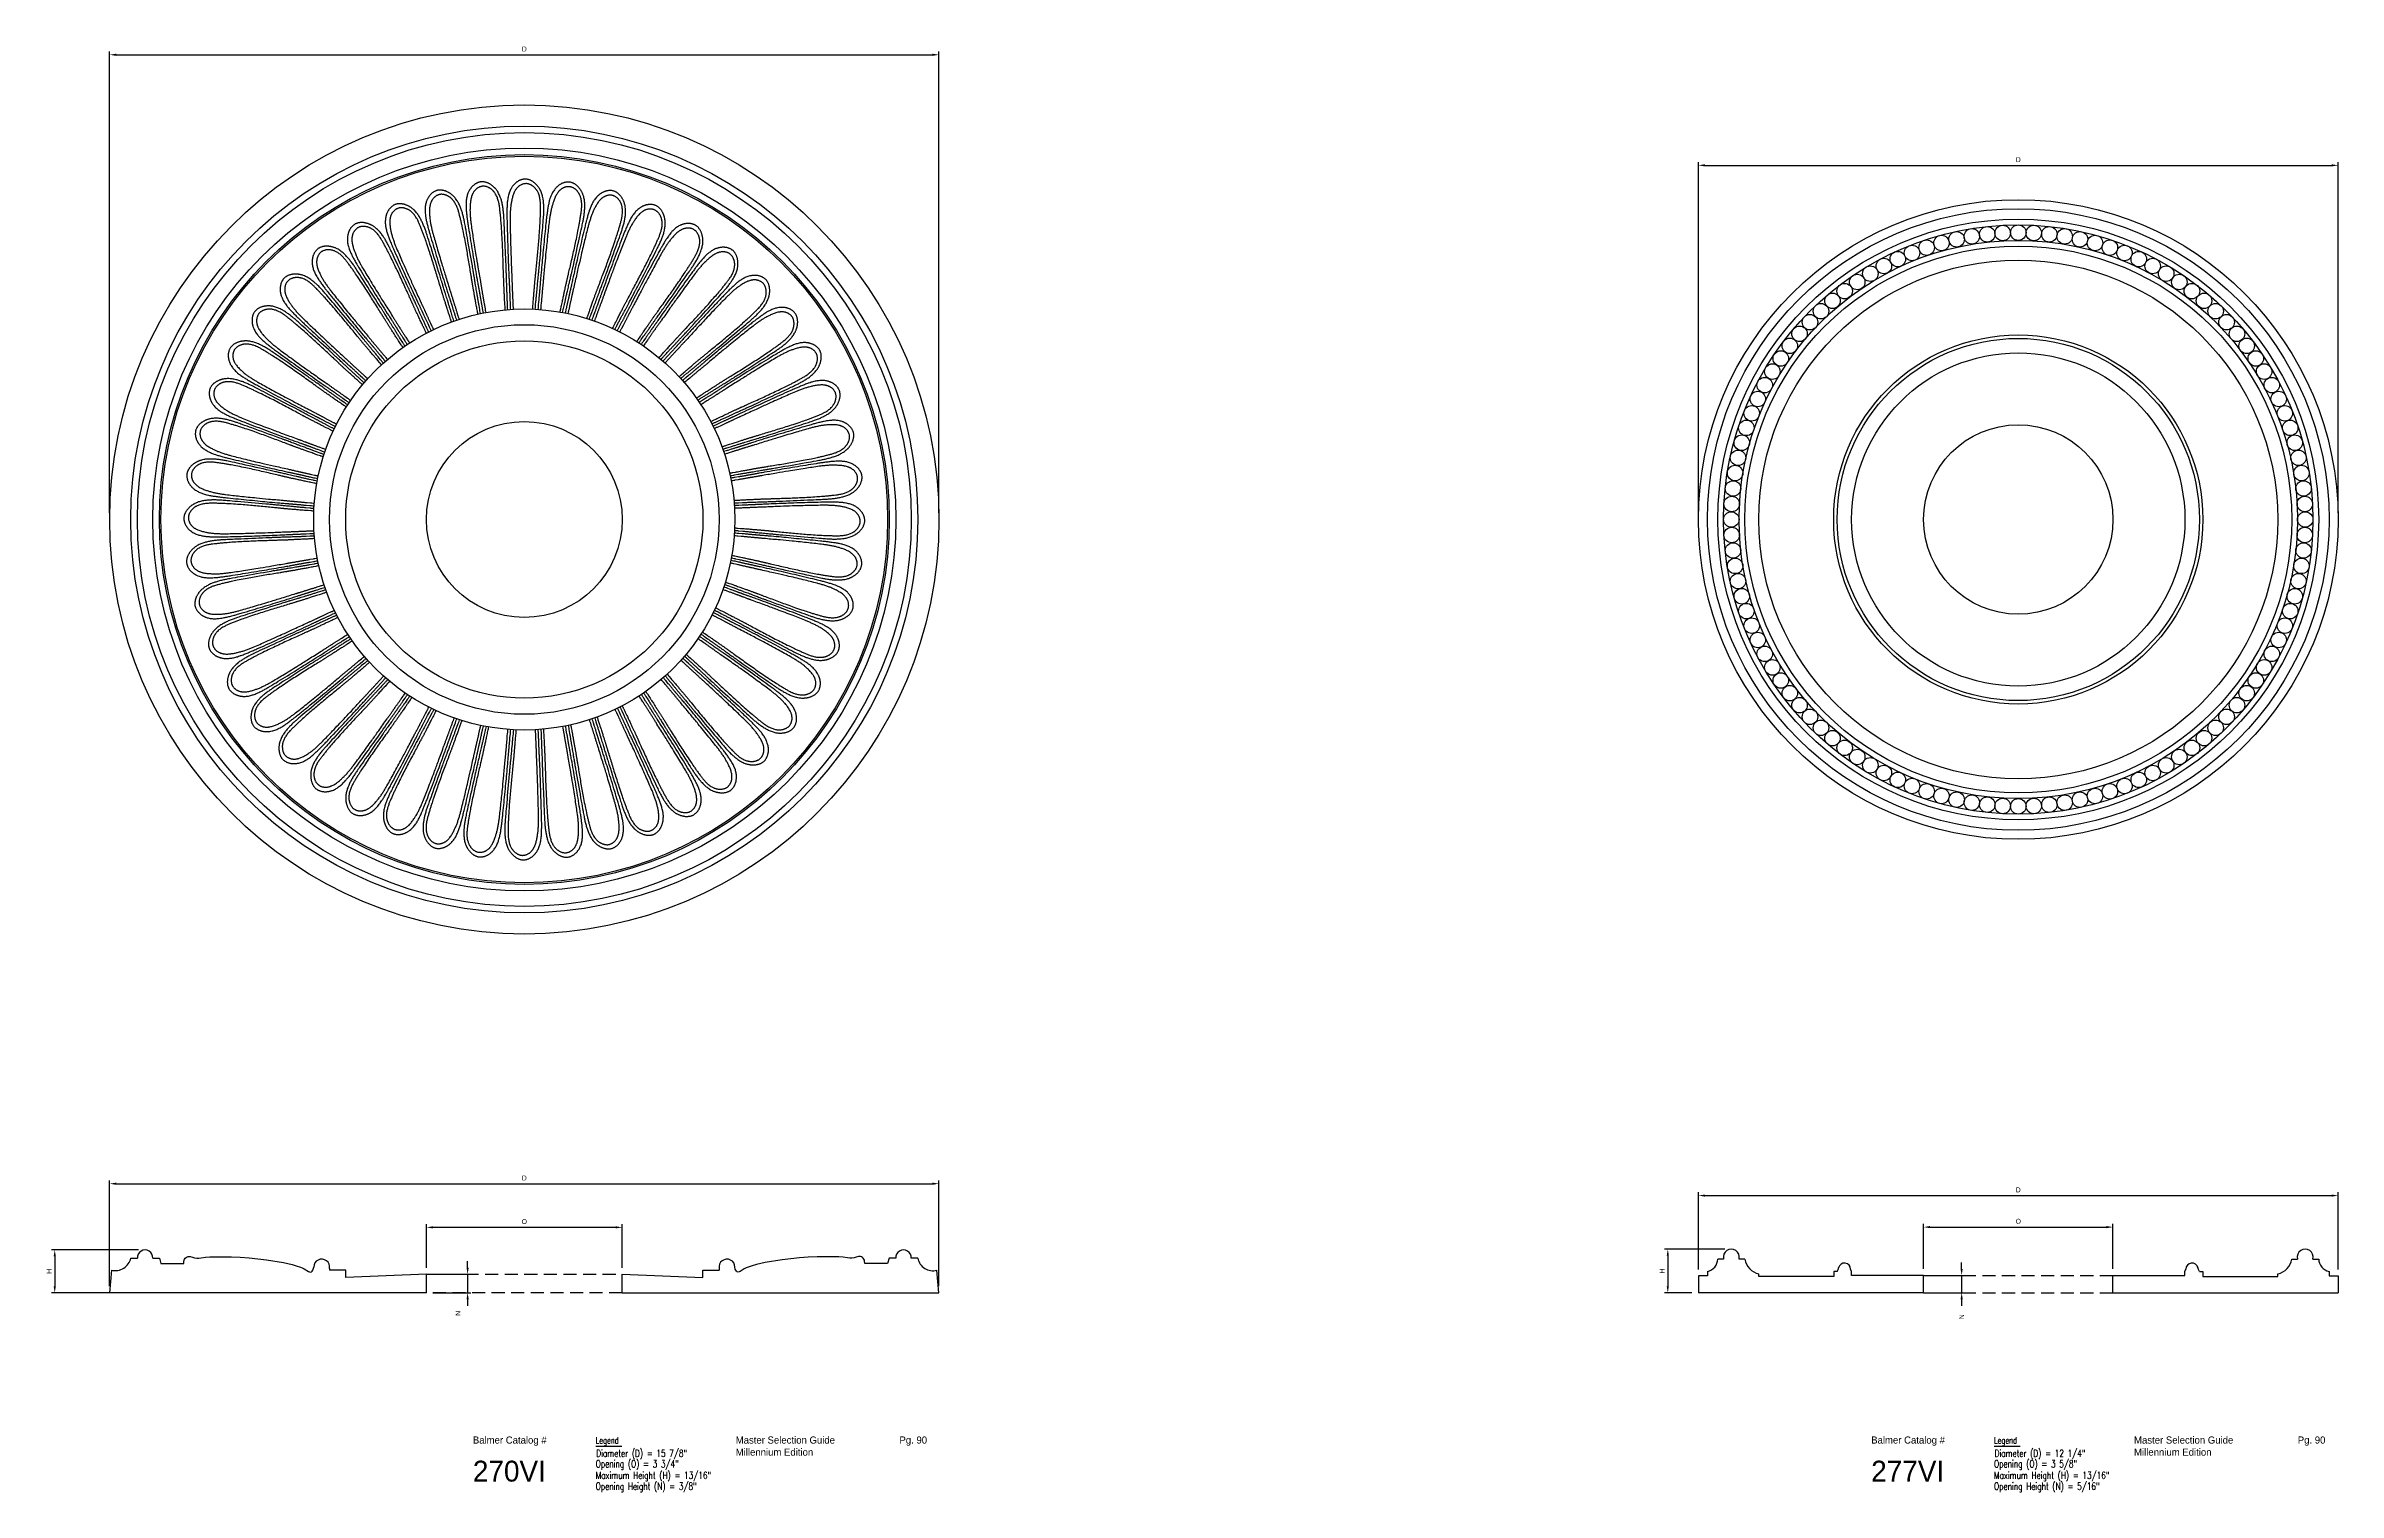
# Model space of a CAD drawing. Header units: millimetres. Extents: x 96 to 279, y 61 to 183.
# Drawn here: x 133.56 to 177.44, y 60.9 to 88.59 of the extents above; entities that cross this region are included whole.
import ezdxf

# ---------------------------------------------------------------- set-up
doc = ezdxf.new("R2010")
doc.units = ezdxf.units.MM
doc.linetypes.add('HIDDEN', pattern=[0.375, 0.25, -0.125])
doc.layers.add('DIMENSIONS', color=4, linetype='Continuous')
doc.layers.add('PART', color=7, linetype='Continuous')
doc.styles.add('GENERLNARROW', font='ROMANS.shx', dxfattribs={"width": 0.75, "height": 0.068359})
doc.styles.add('ROMANS', font='TXT')
doc.styles.get("Standard").update_dxf_attribs({"font": 'arial.ttf'})
doc.dimstyles.new('BALMER1', dxfattribs={"dimscale": 0, "dimtxt": 0.09375, "dimasz": 0.125, "dimexe": 0.0625, "dimexo": 0.125, "dimgap": 0.0625, "dimtad": 1, "dimdec": 4, "dimlfac": -1, "dimzin": 3, "dimdsep": 46, "dimlunit": 4, "dimtxsty": 'Standard', "dimcen": 0.0625, "dimdle": 0.0625, "dimclrd": 256, "dimclre": 256, "dimclrt": 256, "dimadec": 0, "dimazin": 0, "dimtfac": 0.75, "dimtdec": 4, "dimtix": 1, "dimtmove": 2, "dimatfit": 3, "dimfxl": 1, "dimtolj": 1, "dimtzin": 3, "dimarcsym": 0})

msp = doc.modelspace()

# ---------------------------------------------------------------- blocks, each defined once
blk = doc.blocks.new('BALMERLEGEND')
at = {"layer": 'DIMENSIONS', "color": 7}
blk.add_line((2.375, 1.034), (2.876, 1.034), dxfattribs=at)
at = {"layer": 'DIMENSIONS', "color": 7, "style": 'ROMANS'}
for s, p in [('Balmer Catalog #', (0.023, 1.086)), ('Master Selection Guide', (5.055, 1.086)), ('Millennium Edition', (5.055, 0.855))]:
    blk.add_text(s, height=0.1367, dxfattribs=at).set_placement(p)
at = {"layer": 'DIMENSIONS', "color": 7, "style": 'GENERLNARROW', "width": 0.75}
blk.add_text('Legend', height=0.125, dxfattribs=at).set_placement((2.375, 1.085))
for tag, p in [('DIMENSION1', (2.386, 0.833)), ('DIMENSION2', (2.375, 0.63)), ('DIMENSION3', (2.375, 0.41)), ('EXTRA', (2.375, 0.202)), ('EXTRA', (2.375, -0.006))]:
    blk.add_attdef(tag, p, '', height=0.137, dxfattribs=at)
at = {"layer": 'DIMENSIONS', "color": 7, "style": 'ROMANS'}
for tag, p, height in [('PAGE#', (8.19, 1.086), 0.137), ('CATALOG#', (0.023, 0.359), 0.4)]:
    blk.add_attdef(tag, p, '', height=height, dxfattribs=at)
blk = doc.blocks.new('*D160')
at = {"layer": 'Defpoints', "color": 0, "transparency": 16777216}
for p in [(150.658, 66.806), (134.783, 64.718), (150.658, 64.718)]:
    blk.add_point(p, dxfattribs=at)
at = {"layer": 'DIMENSIONS', "lineweight": -2, "transparency": 16777216}
for p, q in [((134.783, 64.843), (134.783, 66.868)), ((134.908, 66.806), (150.533, 66.806)), ((150.658, 64.843), (150.658, 66.868))]:
    blk.add_line(p, q, dxfattribs=at)
at = {"layer": 'DIMENSIONS', "transparency": 16777216}
for points in [[(134.908, 66.826), (134.908, 66.785), (134.783, 66.806)], [(150.533, 66.826), (150.533, 66.785), (150.658, 66.806)]]:
    blk.add_solid(points, dxfattribs=at)
at = {"layer": 'DIMENSIONS', "transparency": 16777216, "insert": (142.721, 66.915), "char_height": 0.0938, "attachment_point": 5}
blk.add_mtext('\\A1;D', dxfattribs=at)
blk = doc.blocks.new('*D161')
at = {"layer": 'Defpoints', "color": 0, "transparency": 16777216}
for p in [(135.461, 65.539), (133.732, 64.718), (135.461, 64.718)]:
    blk.add_point(p, dxfattribs=at)
at = {"layer": 'DIMENSIONS', "lineweight": -2, "transparency": 16777216}
for p, q in [((135.336, 65.539), (133.67, 65.539)), ((133.732, 65.414), (133.732, 64.843)), ((135.336, 64.718), (133.67, 64.718))]:
    blk.add_line(p, q, dxfattribs=at)
at = {"layer": 'DIMENSIONS', "transparency": 16777216}
for points in [[(133.711, 65.414), (133.753, 65.414), (133.732, 65.539)], [(133.711, 64.843), (133.753, 64.843), (133.732, 64.718)]]:
    blk.add_solid(points, dxfattribs=at)
at = {"layer": 'DIMENSIONS', "transparency": 16777216, "insert": (133.623, 65.128), "char_height": 0.0938, "attachment_point": 5, "rotation": 90}
blk.add_mtext('\\A1;H', dxfattribs=at)
blk = doc.blocks.new('*D162')
at = {"layer": 'Defpoints', "color": 0, "transparency": 16777216}
for p in [(140.846, 65.072), (140.846, 64.718), (141.635, 64.718)]:
    blk.add_point(p, dxfattribs=at)
at = {"layer": 'DIMENSIONS', "lineweight": -2, "transparency": 16777216}
for p, q in [((140.971, 65.072), (141.698, 65.072)), ((141.635, 65.197), (141.635, 65.322)), ((141.635, 65.072), (141.635, 64.718)), ((140.971, 64.718), (141.698, 64.718)), ((141.635, 64.593), (141.635, 64.468))]:
    blk.add_line(p, q, dxfattribs=at)
at = {"layer": 'DIMENSIONS', "transparency": 16777216}
for points in [[(141.614, 65.197), (141.656, 65.197), (141.635, 65.072)], [(141.614, 64.593), (141.656, 64.593), (141.635, 64.718)]]:
    blk.add_solid(points, dxfattribs=at)
at = {"layer": 'DIMENSIONS', "transparency": 16777216, "insert": (141.451, 64.325), "char_height": 0.0938, "attachment_point": 5, "rotation": 90}
blk.add_mtext('\\A1;N', dxfattribs=at)
blk = doc.blocks.new('*D163')
at = {"layer": 'Defpoints', "color": 0, "transparency": 16777216}
for p in [(140.846, 65.97), (140.846, 65.072), (144.596, 65.072)]:
    blk.add_point(p, dxfattribs=at)
at = {"layer": 'DIMENSIONS', "lineweight": -2, "transparency": 16777216}
for p, q in [((140.846, 65.197), (140.846, 66.033)), ((144.471, 65.97), (140.971, 65.97)), ((144.596, 65.197), (144.596, 66.033))]:
    blk.add_line(p, q, dxfattribs=at)
at = {"layer": 'DIMENSIONS', "transparency": 16777216}
for points in [[(140.971, 65.991), (140.971, 65.95), (140.846, 65.97)], [(144.471, 65.991), (144.471, 65.95), (144.596, 65.97)]]:
    blk.add_solid(points, dxfattribs=at)
at = {"layer": 'DIMENSIONS', "transparency": 16777216, "insert": (142.721, 66.081), "char_height": 0.0938, "attachment_point": 5}
blk.add_mtext('\\A1;O', dxfattribs=at)
blk = doc.blocks.new('*D164')
at = {"layer": 'Defpoints', "color": 0, "transparency": 16777216}
for p in [(150.658, 88.421), (134.783, 79.523), (150.658, 79.523)]:
    blk.add_point(p, dxfattribs=at)
at = {"layer": 'DIMENSIONS', "lineweight": -2, "transparency": 16777216}
for p, q in [((134.783, 79.648), (134.783, 88.484)), ((134.908, 88.421), (150.533, 88.421)), ((150.658, 79.648), (150.658, 88.484))]:
    blk.add_line(p, q, dxfattribs=at)
at = {"layer": 'DIMENSIONS', "transparency": 16777216}
for points in [[(134.908, 88.442), (134.908, 88.4), (134.783, 88.421)], [(150.533, 88.442), (150.533, 88.4), (150.658, 88.421)]]:
    blk.add_solid(points, dxfattribs=at)
at = {"layer": 'DIMENSIONS', "transparency": 16777216, "insert": (142.721, 88.531), "char_height": 0.0938, "attachment_point": 5}
blk.add_mtext('\\A1;D', dxfattribs=at)
blk = doc.blocks.new('BALMERREPEAT270VI')
at = {"layer": 'PART', "flags": 128}
for points in [[(-3.964, 0.733, -0.000098), (-4.016, 0.744, -0.000191), (-4.042, 0.75), (-4.116, 0.767, -0.000092), (-4.151, 0.775, -0.000099), (-4.185, 0.783, -0.00009), (-4.219, 0.79, -0.000098), (-4.25, 0.797, -0.000087), (-4.28, 0.804, -0.00008), (-4.312, 0.812, -0.000097), (-4.335, 0.817, -0.000065), (-4.37, 0.825, -0.000172), (-4.423, 0.837, -0.000169), (-4.477, 0.849, -0.000085), (-4.533, 0.862, -0.000118), (-4.573, 0.872, -0.00003), (-4.617, 0.882, 0.000027), (-4.66, 0.892, 0.000023), (-4.674, 0.895, 0.000004), (-4.741, 0.911, 0.000243), (-4.762, 0.915, 0.000093), (-4.817, 0.928, 0.002001), (-4.866, 0.939, 0.000182), (-5.401, 1.057, 0.00051), (-5.591, 1.099, 0.00096), (-5.693, 1.121, 0.010756), (-5.762, 1.134, 0.009688), (-5.84, 1.146, 0.005863), (-5.879, 1.151, 0.006492), (-5.914, 1.154, 0.007699), (-5.948, 1.156, 0.006569), (-5.989, 1.158, 0.011828), (-6.021, 1.158, 0.009117), (-6.064, 1.156, 0.016386), (-6.1, 1.152, 0.015391), (-6.138, 1.146, 0.017749), (-6.179, 1.137, 0.022046), (-6.211, 1.127, 0.00726), (-6.233, 1.119, 0.012158), (-6.246, 1.113, 0.009374), (-6.265, 1.104, 0.01075), (-6.281, 1.096, 0.01146), (-6.298, 1.086, 0.010871), (-6.315, 1.075, 0.011696), (-6.33, 1.064, 0.011095), (-6.346, 1.051, 0.012639), (-6.361, 1.039, 0.011738), (-6.376, 1.025, 0.014059), (-6.389, 1.011, 0.012834), (-6.402, 0.996, 0.015937), (-6.413, 0.981, 0.014402), (-6.424, 0.964, 0.01822), (-6.433, 0.949, 0.016452), (-6.442, 0.931, 0.020697), (-6.448, 0.914, 0.019652), (-6.454, 0.896, 0.022086), (-6.458, 0.878, 0.022102), (-6.46, 0.859, 0.019851), (-6.461, 0.84, 0.02064), (-6.46, 0.822, 0.016463), (-6.458, 0.802, 0.0181), (-6.455, 0.785, 0.014902), (-6.45, 0.765, 0.016302), (-6.445, 0.748, 0.013991), (-6.437, 0.73, 0.015198), (-6.43, 0.713, 0.013168), (-6.421, 0.696, 0.014153), (-6.411, 0.68, 0.012228), (-6.4, 0.664, 0.013127), (-6.389, 0.649, 0.011462), (-6.378, 0.636, 0.010046), (-6.365, 0.621, 0.013076), (-6.355, 0.611, 0.00762), (-6.338, 0.595, 0.024632), (-6.313, 0.575, 0.019415), (-6.278, 0.552, 0.018414), (-6.246, 0.533, 0.018768), (-6.213, 0.518, 0.011731), (-6.174, 0.502, 0.014945), (-6.143, 0.491, 0.008304), (-6.1, 0.479, 0.011351), (-6.069, 0.471, 0.005285), (-6.025, 0.462, 0.007514), (-5.993, 0.456, 0.003174), (-5.955, 0.449, 0.003167), (-5.917, 0.444, 0.003844), (-5.834, 0.432, 0.004763), (-5.766, 0.424, 0.001831), (-5.672, 0.414, 0.000851), (-5.471, 0.393, 0.00053), (-5.055, 0.352, 0.001243), (-4.877, 0.335, 0.000802), (-4.677, 0.317, 0.001671), (-4.58, 0.309, 0.000109), (-4.519, 0.304, 0.000486), (-4.506, 0.303, 0.000095), (-4.487, 0.301, -0.000292), (-4.468, 0.3, -0.000195), (-4.44, 0.297, -0.000337), (-4.424, 0.296, -0.000275), (-4.411, 0.295, -0.000251), (-4.397, 0.294, -0.000205), (-4.381, 0.292, -0.000216), (-4.366, 0.291, -0.000211), (-4.348, 0.289, -0.000199), (-4.328, 0.288, -0.00018), (-4.307, 0.286, -0.000175), (-4.285, 0.284, -0.000151), (-4.259, 0.281, -0.000151), (-4.233, 0.279, -0.000127), (-4.203, 0.276, -0.000129), (-4.173, 0.274), (-4.104, 0.267, -0.000199), (-4.076, 0.265, -0.000107), (-4.023, 0.26)], [(-3.973, 0.686, -0.000113), (-4.009, 0.693, -0.000219), (-4.028, 0.697, 0), (-4.08, 0.708, -0.000065), (-4.08, 0.708, -0.000293), (-4.12, 0.716, -0.000215), (-4.175, 0.728, -0.000328), (-4.214, 0.736, -0.00029), (-4.259, 0.746, -0.000331), (-4.296, 0.754, -0.000334), (-4.332, 0.762, -0.00037), (-4.365, 0.769, -0.000381), (-4.397, 0.776, -0.000403), (-4.426, 0.782, -0.000427), (-4.454, 0.788, -0.00042), (-4.48, 0.794, -0.000464), (-4.504, 0.799, -0.000409), (-4.528, 0.805, -0.000483), (-4.548, 0.81, -0.000354), (-4.57, 0.815, -0.000441), (-4.588, 0.819, -0.000269), (-4.608, 0.823, -0.0003), (-4.625, 0.828, -0.000513), (-4.659, 0.836, 0.000057), (-4.694, 0.844, 0.000299), (-4.709, 0.847, 0.000038), (-4.828, 0.875, 0.002917), (-5.096, 0.937, 0.002879), (-5.368, 0.996, 0.003339), (-5.522, 1.027, 0.004389), (-5.639, 1.049, 0.002469), (-5.707, 1.061, 0.002445), (-5.775, 1.072, 0.004544), (-5.849, 1.083, 0.005234), (-5.912, 1.092, 0.007495), (-5.943, 1.095, 0.006081), (-5.981, 1.098, 0.013967), (-6.01, 1.099, 0.010054), (-6.051, 1.098, 0.019244), (-6.084, 1.096, 0.017488), (-6.12, 1.091, 0.020768), (-6.157, 1.082, 0.025815), (-6.187, 1.073, 0.008945), (-6.207, 1.065, 0.014488), (-6.219, 1.059, 0.011899), (-6.236, 1.051, 0.013311), (-6.25, 1.042, 0.014962), (-6.264, 1.033, 0.013872), (-6.279, 1.021, 0.015367), (-6.292, 1.01, 0.014328), (-6.306, 0.997, 0.016784), (-6.317, 0.984, 0.015379), (-6.329, 0.97, 0.019046), (-6.339, 0.956, 0.017176), (-6.348, 0.94, 0.021876), (-6.356, 0.925, 0.020263), (-6.363, 0.908, 0.024289), (-6.367, 0.892, 0.024034), (-6.371, 0.874, 0.023199), (-6.372, 0.857, 0.023418), (-6.372, 0.84, 0.019277), (-6.371, 0.821, 0.020754), (-6.368, 0.804, 0.01757), (-6.364, 0.787, 0.018672), (-6.358, 0.77, 0.017125), (-6.352, 0.753, 0.018154), (-6.344, 0.737, 0.017031), (-6.335, 0.722, 0.018354), (-6.325, 0.708, 0.015681), (-6.314, 0.693, 0.017174), (-6.303, 0.681, 0.013224), (-6.291, 0.669, 0.012916), (-6.278, 0.657, 0.013234), (-6.266, 0.648, 0.009571), (-6.25, 0.636, 0.021301), (-6.222, 0.618, 0.018158), (-6.188, 0.6, 0.010462), (-6.153, 0.584, 0.011798), (-6.122, 0.571, 0.005793), (-6.085, 0.558, 0.007189), (-6.055, 0.548, 0.007033), (-6.026, 0.539, 0.005384), (-5.988, 0.528, 0.012079), (-5.924, 0.512, 0.010844), (-5.853, 0.499, 0.005319), (-5.783, 0.487, 0.005696), (-5.717, 0.478, 0.002933), (-5.582, 0.462, 0.002892), (-5.445, 0.447, 0.001276), (-5.125, 0.414, 0.001786), (-4.896, 0.392, 0.0002), (-4.758, 0.38, -0.000931), (-4.62, 0.367, -0.000002), (-4.585, 0.364, -0.000035), (-4.583, 0.364, -0.00003), (-4.562, 0.362, 0.000045), (-4.541, 0.36, 0.000156), (-4.521, 0.358, 0.000111), (-4.492, 0.355, 0.000179), (-4.462, 0.352, 0.000179), (-4.431, 0.35, 0.000056), (-4.41, 0.348, 0.000092), (-4.396, 0.346, 0.000065), (-4.375, 0.344, 0.000075), (-4.357, 0.343, 0.000075), (-4.336, 0.341, 0.000072), (-4.314, 0.339, 0.00007), (-4.29, 0.337, 0.000068), (-4.266, 0.335, 0.000065), (-4.24, 0.332, 0.000063), (-4.213, 0.33, 0.00006), (-4.184, 0.327, 0.000059), (-4.154, 0.325), (-4.09, 0.319, 0.000105), (-4.066, 0.317, 0.000055), (-4.019, 0.313)]]:
    blk.add_lwpolyline(points, format="xyb", dxfattribs=at)
blk = doc.blocks.new('*D165')
at = {"layer": 'Defpoints', "color": 0, "transparency": 16777216}
for p in [(177.443, 86.304), (165.196, 79.523), (177.443, 79.523)]:
    blk.add_point(p, dxfattribs=at)
at = {"layer": 'DIMENSIONS', "lineweight": -2, "transparency": 16777216}
for p, q in [((165.196, 79.648), (165.196, 86.366)), ((165.321, 86.304), (177.318, 86.304)), ((177.443, 79.648), (177.443, 86.366))]:
    blk.add_line(p, q, dxfattribs=at)
at = {"layer": 'DIMENSIONS', "transparency": 16777216}
for points in [[(165.321, 86.325), (165.321, 86.283), (165.196, 86.304)], [(177.318, 86.325), (177.318, 86.283), (177.443, 86.304)]]:
    blk.add_solid(points, dxfattribs=at)
at = {"layer": 'DIMENSIONS', "transparency": 16777216, "insert": (171.32, 86.413), "char_height": 0.0938, "attachment_point": 5}
blk.add_mtext('\\A1;D', dxfattribs=at)
blk = doc.blocks.new('*D166')
at = {"layer": 'Defpoints', "color": 0, "transparency": 16777216}
for p in [(177.443, 66.578), (165.196, 65.039), (177.443, 65.039)]:
    blk.add_point(p, dxfattribs=at)
at = {"layer": 'DIMENSIONS', "lineweight": -2, "transparency": 16777216}
for p, q in [((165.196, 65.164), (165.196, 66.641)), ((165.321, 66.578), (177.318, 66.578)), ((177.443, 65.164), (177.443, 66.641))]:
    blk.add_line(p, q, dxfattribs=at)
at = {"layer": 'DIMENSIONS', "transparency": 16777216}
for points in [[(165.321, 66.599), (165.321, 66.558), (165.196, 66.578)], [(177.318, 66.599), (177.318, 66.558), (177.443, 66.578)]]:
    blk.add_solid(points, dxfattribs=at)
at = {"layer": 'DIMENSIONS', "transparency": 16777216, "insert": (171.32, 66.688), "char_height": 0.0938, "attachment_point": 5}
blk.add_mtext('\\A1;D', dxfattribs=at)
blk = doc.blocks.new('*D167')
at = {"layer": 'Defpoints', "color": 0, "transparency": 16777216}
for p in [(173.132, 65.975), (169.507, 65.05), (173.132, 65.05)]:
    blk.add_point(p, dxfattribs=at)
at = {"layer": 'DIMENSIONS', "lineweight": -2, "transparency": 16777216}
for p, q in [((169.507, 65.175), (169.507, 66.038)), ((169.632, 65.975), (173.007, 65.975)), ((173.132, 65.175), (173.132, 66.038))]:
    blk.add_line(p, q, dxfattribs=at)
at = {"layer": 'DIMENSIONS', "transparency": 16777216}
for points in [[(169.632, 65.996), (169.632, 65.954), (169.507, 65.975)], [(173.007, 65.996), (173.007, 65.954), (173.132, 65.975)]]:
    blk.add_solid(points, dxfattribs=at)
at = {"layer": 'DIMENSIONS', "transparency": 16777216, "insert": (171.32, 66.086), "char_height": 0.0938, "attachment_point": 5}
blk.add_mtext('\\A1;O', dxfattribs=at)
blk = doc.blocks.new('*D168')
at = {"layer": 'Defpoints', "color": 0, "transparency": 16777216}
for p in [(165.827, 65.552), (164.611, 64.718), (165.196, 64.718)]:
    blk.add_point(p, dxfattribs=at)
at = {"layer": 'DIMENSIONS', "lineweight": -2, "transparency": 16777216}
for p, q in [((165.702, 65.552), (164.548, 65.552)), ((164.611, 65.427), (164.611, 64.843)), ((165.071, 64.718), (164.548, 64.718))]:
    blk.add_line(p, q, dxfattribs=at)
at = {"layer": 'DIMENSIONS', "transparency": 16777216}
for points in [[(164.59, 65.427), (164.631, 65.427), (164.611, 65.552)], [(164.59, 64.843), (164.631, 64.843), (164.611, 64.718)]]:
    blk.add_solid(points, dxfattribs=at)
at = {"layer": 'DIMENSIONS', "transparency": 16777216, "insert": (164.501, 65.135), "char_height": 0.0938, "attachment_point": 5, "rotation": 90}
blk.add_mtext('\\A1;H', dxfattribs=at)
blk = doc.blocks.new('*D169')
at = {"layer": 'Defpoints', "color": 0, "transparency": 16777216}
for p in [(169.507, 65.05), (169.507, 64.718), (170.236, 64.718)]:
    blk.add_point(p, dxfattribs=at)
at = {"layer": 'DIMENSIONS', "lineweight": -2, "transparency": 16777216}
for p, q in [((169.632, 65.05), (170.298, 65.05)), ((170.236, 65.175), (170.236, 65.3)), ((170.236, 65.05), (170.236, 64.718)), ((169.632, 64.718), (170.298, 64.718)), ((170.236, 64.593), (170.236, 64.468))]:
    blk.add_line(p, q, dxfattribs=at)
at = {"layer": 'DIMENSIONS', "transparency": 16777216}
for points in [[(170.215, 65.175), (170.257, 65.175), (170.236, 65.05)], [(170.215, 64.593), (170.257, 64.593), (170.236, 64.718)]]:
    blk.add_solid(points, dxfattribs=at)
at = {"layer": 'DIMENSIONS', "transparency": 16777216, "insert": (170.236, 64.257), "char_height": 0.0938, "attachment_point": 5, "rotation": 90}
blk.add_mtext('\\A1;N', dxfattribs=at)

# ---------------------------------------------------------------- dimensions: what is measured, and where the dimension line sits
at = {"layer": 'DIMENSIONS'}
for base, p1, p2, text, picture, middle in [((150.6579, 88.42113), (134.78343, 79.52314), (150.6579, 79.52314), 'D', '*D164', (142.72066, 88.53051)), ((177.44331, 86.30377), (165.19612, 79.52314), (177.44331, 79.52314), 'D', '*D165', (171.31971, 86.41315)), ((150.6579, 66.80555), (134.78343, 64.71802), (150.6579, 64.71802), 'D', '*D160', (142.72066, 66.91493)), ((177.44331, 66.57838), (165.19612, 65.03931), (177.44331, 65.03931), 'D', '*D166', (171.31971, 66.68775)), ((140.84566, 65.97047), (144.59566, 65.07161), (140.84566, 65.07161), 'O', '*D163', (142.72066, 66.08148)), ((173.13221, 65.97529), (169.50721, 65.05038), (173.13221, 65.05038), 'O', '*D167', (171.31971, 66.08629))]:
    dim = msp.add_linear_dim(base=base, p1=p1, p2=p2, text=text, dimstyle='BALMER1', override={"dimscale": 1}, dxfattribs=at)
    dim.commit()
    dim.dimension.update_dxf_attribs({"geometry": picture, "text_midpoint": middle})
for base, p1, p2, picture, middle in [((133.73228, 64.71802), (135.46081, 65.53887), (135.46081, 64.71802), '*D161', (133.6229, 65.12844)), ((164.61052, 64.71802), (165.82664, 65.55214), (165.19612, 64.71802), '*D168', (164.50114, 65.13508))]:
    dim = msp.add_linear_dim(base=base, p1=p1, p2=p2, angle=90, text='H', dimstyle='BALMER1', override={"dimscale": 1}, dxfattribs=at)
    dim.commit()
    dim.dimension.update_dxf_attribs({"geometry": picture, "text_midpoint": middle})
for base, p1, p2, picture, middle in [((141.63505, 64.71802), (140.84566, 65.07161), (140.84566, 64.71802), '*D162', (141.4513, 64.32521)), ((170.23598, 64.71802), (169.50721, 65.05038), (169.50721, 64.71802), '*D169', (170.23598, 64.25703))]:
    dim = msp.add_linear_dim(base=base, p1=p1, p2=p2, angle=90, text='N', dimstyle='BALMER1', override={"dimscale": 1}, dxfattribs=at)
    dim.commit()
    dim.dimension.update_dxf_attribs({"geometry": picture, "text_midpoint": middle, "dimtype": 160})

# ---------------------------------------------------------------- linework, layer by layer
for p, q in [((134.78343, 64.71802), (134.82308, 65.14936)), ((135.18745, 65.3792), (135.31294, 65.3792)), ((135.60868, 65.3792), (135.73417, 65.3792)), ((135.73417, 65.3792), (135.76542, 65.27927)), ((135.76542, 65.27927), (136.20312, 65.27927)), ((138.9917, 65.18183), (138.9917, 65.15058)), ((139.30161, 65.15058), (138.9917, 65.15058)), ((139.30161, 65.00911), (139.30161, 65.15058)), ((140.84566, 65.07161), (139.30161, 65.00911)), ((140.84566, 64.71802), (140.84566, 65.07161)), ((144.59566, 64.71802), (144.59566, 65.07161)), ((144.59566, 65.07161), (146.13972, 65.00911)), ((146.13972, 65.15058), (146.44963, 65.15058)), ((146.13972, 65.00911), (146.13972, 65.15058)), ((146.44963, 65.18183), (146.44963, 65.15058)), ((149.67591, 65.27927), (149.23821, 65.27927)), ((149.70716, 65.3792), (149.67591, 65.27927)), ((149.83265, 65.3792), (149.70716, 65.3792)), ((150.25388, 65.3792), (150.12839, 65.3792)), ((150.6579, 64.71802), (150.61824, 65.14936)), ((165.36942, 65.03931), (165.19612, 65.03931)), ((165.19612, 65.03931), (165.19612, 64.71802)), ((165.36942, 65.1242), (165.36942, 65.03931)), ((165.67821, 65.36413), (165.56853, 65.36413)), ((166.08475, 65.36413), (165.97508, 65.36413)), ((166.35318, 65.03193), (166.35318, 65.08176)), ((167.78661, 65.03193), (166.35318, 65.03193)), ((167.85272, 65.1279), (167.78661, 65.1279)), ((167.78661, 65.1279), (167.78661, 65.03193)), ((168.12953, 65.1279), (168.11077, 65.16984)), ((168.12953, 65.05038), (168.12953, 65.1279)), ((169.50721, 65.05038), (168.12953, 65.05038)), ((169.50721, 64.71802), (169.50721, 65.05038)), ((173.13221, 65.05038), (174.5099, 65.05038)), ((173.13221, 64.71802), (173.13221, 65.05038)), ((174.5099, 65.1279), (174.52866, 65.16984)), ((174.5099, 65.05038), (174.5099, 65.1279)), ((174.78671, 65.1279), (174.85281, 65.1279)), ((174.85281, 65.1279), (174.85281, 65.03193)), ((174.85281, 65.03193), (176.28624, 65.03193)), ((176.28624, 65.03193), (176.28624, 65.08176)), ((176.55467, 65.36413), (176.66434, 65.36413)), ((176.96122, 65.36413), (177.07089, 65.36413)), ((177.27001, 65.1242), (177.27001, 65.03931)), ((177.27001, 65.03931), (177.44331, 65.03931)), ((177.44331, 65.03931), (177.44331, 64.71802)), ((140.84566, 64.71802), (134.78343, 64.71802)), ((144.59566, 64.71802), (150.6579, 64.71802)), ((169.50721, 64.71802), (165.19612, 64.71802)), ((173.13221, 64.71802), (177.44331, 64.71802))]:
    msp.add_line(p, q)
at = {"linetype": 'HIDDEN'}
for p, q in [((140.84566, 65.07161), (144.59566, 65.07161)), ((169.50721, 65.05038), (173.13221, 65.05038)), ((144.59566, 64.71802), (140.84566, 64.71802)), ((169.50721, 64.71802), (173.13221, 64.71802))]:
    msp.add_line(p, q, dxfattribs=at)
at = {"flags": 128}
for points in [[(136.20312, 65.27927), (136.20538, 65.32198), (136.20974, 65.34224), (136.21798, 65.36118), (136.23072, 65.37824), (136.24701, 65.39262), (136.26566, 65.40344), (136.28549, 65.40986), (136.30565, 65.41162), (136.32604, 65.40969), (136.3673, 65.3991), (136.4089, 65.38681), (136.45055, 65.38024), (136.49218, 65.37982), (136.5338, 65.38372), (136.61705, 65.39706), (136.70038, 65.40632), (136.7838, 65.40826), (137.11762, 65.40385), (137.28436, 65.39801), (137.4508, 65.38543), (137.61679, 65.36835), (137.78237, 65.3467), (138.11155, 65.29427), (138.19379, 65.27763), (138.27598, 65.25756), (138.35641, 65.23483), (138.43319, 65.21035), (138.47064, 65.19593), (138.50879, 65.17736), (138.58971, 65.12625), (138.60956, 65.1172), (138.6284, 65.11354), (138.64576, 65.11725), (138.66111, 65.1296), (138.67338, 65.14777), (138.68149, 65.16778), (138.68914, 65.20854)], [(149.23821, 65.27927), (149.23595, 65.32198), (149.23159, 65.34224), (149.22335, 65.36118), (149.2106, 65.37824), (149.19431, 65.39262), (149.17567, 65.40344), (149.15584, 65.40986), (149.13568, 65.41162), (149.11529, 65.40969), (149.07403, 65.3991), (149.03243, 65.38681), (148.99077, 65.38024), (148.94915, 65.37982), (148.90753, 65.38372), (148.82428, 65.39706), (148.74095, 65.40632), (148.65753, 65.40826), (148.32371, 65.40385), (148.15697, 65.39801), (147.99053, 65.38543), (147.82453, 65.36835), (147.65896, 65.3467), (147.32977, 65.29427), (147.24754, 65.27763), (147.16535, 65.25756), (147.08491, 65.23483), (147.00814, 65.21035), (146.97069, 65.19593), (146.93253, 65.17736), (146.85162, 65.12625), (146.83176, 65.1172), (146.81293, 65.11354), (146.79557, 65.11725), (146.78022, 65.1296), (146.76795, 65.14777), (146.75984, 65.16778), (146.75219, 65.20854)], [(167.85272, 65.1279), (167.86999, 65.166), (167.88234, 65.20606)], [(174.78671, 65.1279), (174.76944, 65.166), (174.75709, 65.20606)]]:
    msp.add_lwpolyline(points, dxfattribs=at)
for centre, radius in [((142.72066, 79.52314), 7.93723), ((142.72066, 79.52314), 7.53322), ((142.72066, 79.52314), 7.40773), ((142.72066, 79.52314), 7.11199), ((142.72066, 79.52314), 6.98649), ((142.72066, 79.52314), 6.95524), ((171.31971, 79.52314), 6.1236), ((171.31971, 79.52314), 5.95029), ((171.31971, 79.52314), 5.75118), ((171.31971, 79.52314), 5.64151), ((170.72581, 84.98401), 0.14844), ((171.02232, 85.00816), 0.14844), ((171.31971, 85.01621), 0.14844), ((171.6171, 85.00816), 0.14844), ((171.91362, 84.98401), 0.14844), ((171.31971, 79.52314), 5.34463), ((171.31971, 79.52314), 5.23496), ((169.28652, 84.62608), 0.14844), ((169.56577, 84.72867), 0.14844), ((169.85016, 84.81599), 0.14844), ((170.13887, 84.88779), 0.14844), ((170.43103, 84.94385), 0.14844), ((172.20839, 84.94385), 0.14844), ((172.50056, 84.88779), 0.14844), ((172.78927, 84.81599), 0.14844), ((173.07366, 84.72867), 0.14844), ((173.35291, 84.62608), 0.14844), ((171.31971, 79.52314), 4.96653), ((168.48774, 84.22992), 0.14844), ((168.74671, 84.37634), 0.14844), ((169.01323, 84.50852), 0.14844), ((173.62619, 84.50852), 0.14844), ((173.89271, 84.37634), 0.14844), ((174.15169, 84.22992), 0.14844), ((167.76358, 83.70975), 0.14844), ((167.99545, 83.89614), 0.14844), ((168.23707, 84.0697), 0.14844), ((174.40235, 84.0697), 0.14844), ((174.64398, 83.89614), 0.14844), ((174.87585, 83.70975), 0.14844), ((142.72066, 79.52314), 4.03165), ((167.33177, 83.30072), 0.14844), ((167.54213, 83.51109), 0.14844), ((175.09729, 83.51109), 0.14844), ((175.30766, 83.30072), 0.14844), ((142.72066, 79.52314), 3.72896), ((142.72066, 79.52314), 3.41906), ((166.94672, 82.84741), 0.14844), ((167.1331, 83.07928), 0.14844), ((171.31971, 79.52314), 3.5331), ((171.31971, 79.52314), 3.46699), ((175.50632, 83.07928), 0.14844), ((175.69271, 82.84741), 0.14844), ((166.61294, 82.35512), 0.14844), ((166.77316, 82.60578), 0.14844), ((171.31971, 79.52314), 3.19018), ((175.86627, 82.60578), 0.14844), ((176.02649, 82.35512), 0.14844), ((166.46652, 82.09614), 0.14844), ((176.17291, 82.09614), 0.14844), ((166.21678, 81.55634), 0.14844), ((166.33434, 81.82962), 0.14844), ((176.30509, 81.82962), 0.14844), ((176.42265, 81.55634), 0.14844), ((142.72066, 79.52314), 1.875), ((166.11419, 81.27709), 0.14844), ((171.31971, 79.52314), 1.8125), ((176.52524, 81.27709), 0.14844), ((165.95507, 80.70399), 0.14844), ((166.02687, 80.99269), 0.14844), ((176.61256, 80.99269), 0.14844), ((176.68436, 80.70399), 0.14844), ((165.89901, 80.41182), 0.14844), ((176.74042, 80.41182), 0.14844), ((165.8347, 79.82053), 0.14844), ((165.85885, 80.11705), 0.14844), ((176.78058, 80.11705), 0.14844), ((176.80473, 79.82053), 0.14844), ((165.82664, 79.52314), 0.14844), ((176.81278, 79.52314), 0.14844), ((165.8347, 79.22575), 0.14844), ((165.85885, 78.92924), 0.14844), ((176.78058, 78.92924), 0.14844), ((176.80473, 79.22575), 0.14844), ((165.89901, 78.63446), 0.14844), ((176.74042, 78.63446), 0.14844), ((165.95507, 78.34229), 0.14844), ((166.02687, 78.05359), 0.14844), ((176.61256, 78.05359), 0.14844), ((176.68436, 78.34229), 0.14844), ((166.11419, 77.7692), 0.14844), ((176.52524, 77.7692), 0.14844), ((166.21678, 77.48995), 0.14844), ((166.33434, 77.21666), 0.14844), ((176.30509, 77.21666), 0.14844), ((176.42265, 77.48995), 0.14844), ((166.46652, 76.95014), 0.14844), ((166.61294, 76.69117), 0.14844), ((176.02649, 76.69117), 0.14844), ((176.17291, 76.95014), 0.14844), ((166.77316, 76.4405), 0.14844), ((175.86627, 76.4405), 0.14844), ((166.94672, 76.19888), 0.14844), ((167.1331, 75.967), 0.14844), ((175.50632, 75.967), 0.14844), ((175.69271, 76.19888), 0.14844), ((167.33177, 75.74556), 0.14844), ((167.54213, 75.5352), 0.14844), ((167.76358, 75.33653), 0.14844), ((174.87585, 75.33653), 0.14844), ((175.09729, 75.5352), 0.14844), ((175.30766, 75.74556), 0.14844), ((167.99545, 75.15015), 0.14844), ((168.23707, 74.97659), 0.14844), ((174.40235, 74.97659), 0.14844), ((174.64398, 75.15015), 0.14844), ((168.48774, 74.81637), 0.14844), ((168.74671, 74.66995), 0.14844), ((169.01323, 74.53777), 0.14844), ((173.62619, 74.53777), 0.14844), ((173.89271, 74.66995), 0.14844), ((174.15169, 74.81637), 0.14844), ((169.28652, 74.42021), 0.14844), ((169.56577, 74.31762), 0.14844), ((169.85016, 74.2303), 0.14844), ((170.13887, 74.1585), 0.14844), ((170.43103, 74.10244), 0.14844), ((170.72581, 74.06227), 0.14844), ((171.02232, 74.03813), 0.14844), ((171.31971, 74.03007), 0.14844), ((171.6171, 74.03813), 0.14844), ((171.91362, 74.06227), 0.14844), ((172.20839, 74.10244), 0.14844), ((172.50056, 74.1585), 0.14844), ((172.78927, 74.2303), 0.14844), ((173.07366, 74.31762), 0.14844), ((173.35291, 74.42021), 0.14844)]:
    msp.add_circle(centre, radius)
for centre, radius, start, end in [((135.46081, 65.39056), 0.14831, 355.606087, 184.393913), ((149.98052, 65.39056), 0.14831, 355.606087, 184.393913), ((165.82664, 65.39953), 0.1526, 346.583985, 193.416015), ((176.81278, 65.39953), 0.1526, 346.583985, 193.416015), ((134.89169, 65.44433), 0.30284, 256.906017, 347.580766), ((138.8416, 65.20854), 0.15246, 349.909462, 180), ((146.59973, 65.20854), 0.15246, 360, 190.090538), ((150.53951, 65.42827), 0.28981, 189.748508, 285.764709), ((165.31333, 65.37334), 0.25537, 282.688178, 357.932763), ((166.41694, 65.41114), 0.3355, 188.055647, 259.044854), ((167.99368, 65.16984), 0.11709, 0, 166.571103), ((174.64575, 65.16984), 0.11709, 13.428897, 180), ((176.22248, 65.41114), 0.3355, 280.955146, 351.944353), ((177.3261, 65.37334), 0.25537, 182.067237, 257.311822)]:
    msp.add_arc(centre, radius, start, end)

# ---------------------------------------------------------------- block references
for rotation in [284.9999999999998, 277.4999999999998, 299.9999999999998, 292.4999999999998, 269.9999999999998, 262.4999999999998, 254.9999999999999, 307.4999999999998, 247.4999999999999, 314.9999999999998, 239.9999999999998, 322.4999999999998, 232.4999999999999, 224.9999999999999, 329.9999999999998, 337.4999999999997, 217.4999999999998, 209.9999999999999, 344.9999999999997, 202.4999999999999, 352.4999999999997, 194.9999999999999, 7.499999999999999, 187.4999999999999, 15, 22.5, 179.9999999999999, 172.5, 30, 165, 37.49999999999999, 157.5, 45, 150, 52.49999999999999, 142.5, 59.99999999999999, 135, 67.5, 75.00000000000001, 120, 127.5, 82.50000000000001, 90, 97.50000000000001, 105, 112.5]:
    msp.add_blockref('BALMERREPEAT270VI', (142.72066, 79.52314), dxfattribs=dict(rotation=rotation))
msp.add_blockref('BALMERREPEAT270VI', (142.72066, 79.52314))
at = {"layer": 'DIMENSIONS'}
ref = msp.add_blockref('BALMERLEGEND', (141.71273, 60.74379), dxfattribs=at)
ref.add_attrib('DIMENSION1', 'Diameter (D) = 15 7/8"', (144.09832, 61.57654), dxfattribs={"color": 7, "height": 0.1367188, "style": 'GENERLNARROW', "width": 0.75})
ref.add_attrib('DIMENSION2', 'Opening (O) = 3 3/4"', (144.08811, 61.37413), dxfattribs={"color": 7, "height": 0.1367188, "style": 'GENERLNARROW', "width": 0.75})
ref.add_attrib('DIMENSION3', 'Maximum Height (H) = 13/16"', (144.08811, 61.15359), dxfattribs={"color": 7, "height": 0.1367188, "style": 'GENERLNARROW', "width": 0.75})
ref.add_attrib('EXTRA', 'Opening Height (N) = 3/8"', (144.08811, 60.94563), dxfattribs={"color": 7, "height": 0.1367188, "style": 'GENERLNARROW', "width": 0.75})
ref.add_attrib('CATALOG#', '270VI', (141.73587, 61.10252), dxfattribs={"color": 7, "height": 0.4, "style": 'ROMANS'})
ref.add_attrib('PAGE#', 'Pg. 90', (149.90247, 61.82973), dxfattribs={"color": 7, "height": 0.1367, "style": 'ROMANS'})
ref = msp.add_blockref('BALMERLEGEND', (168.48101, 60.74379), dxfattribs=at)
ref.add_attrib('DIMENSION1', 'Diameter (D) = 12 1/4"', (170.8666, 61.57654), dxfattribs={"color": 7, "height": 0.1367188, "style": 'GENERLNARROW', "width": 0.75})
ref.add_attrib('DIMENSION2', 'Opening (O) = 3 5/8"', (170.85639, 61.37413), dxfattribs={"color": 7, "height": 0.1367188, "style": 'GENERLNARROW', "width": 0.75})
ref.add_attrib('DIMENSION3', 'Maximum Height (H) = 13/16"', (170.85639, 61.15359), dxfattribs={"color": 7, "height": 0.1367188, "style": 'GENERLNARROW', "width": 0.75})
ref.add_attrib('EXTRA', 'Opening Height (N) = 5/16"', (170.85639, 60.94563), dxfattribs={"color": 7, "height": 0.1367188, "style": 'GENERLNARROW', "width": 0.75})
ref.add_attrib('CATALOG#', '277VI', (168.50416, 61.10252), dxfattribs={"color": 7, "height": 0.4, "style": 'ROMANS'})
ref.add_attrib('PAGE#', 'Pg. 90', (176.67076, 61.82973), dxfattribs={"color": 7, "height": 0.1367, "style": 'ROMANS'})

msp.set_redraw_order([(e.dxf.handle, doc.entitydb.next_handle()) for e in msp.query("TEXT MTEXT ATTDEF DIMENSION ARC_DIMENSION")])  # texts and dimensions are drawn at this point

doc.saveas('drawing.dxf')
